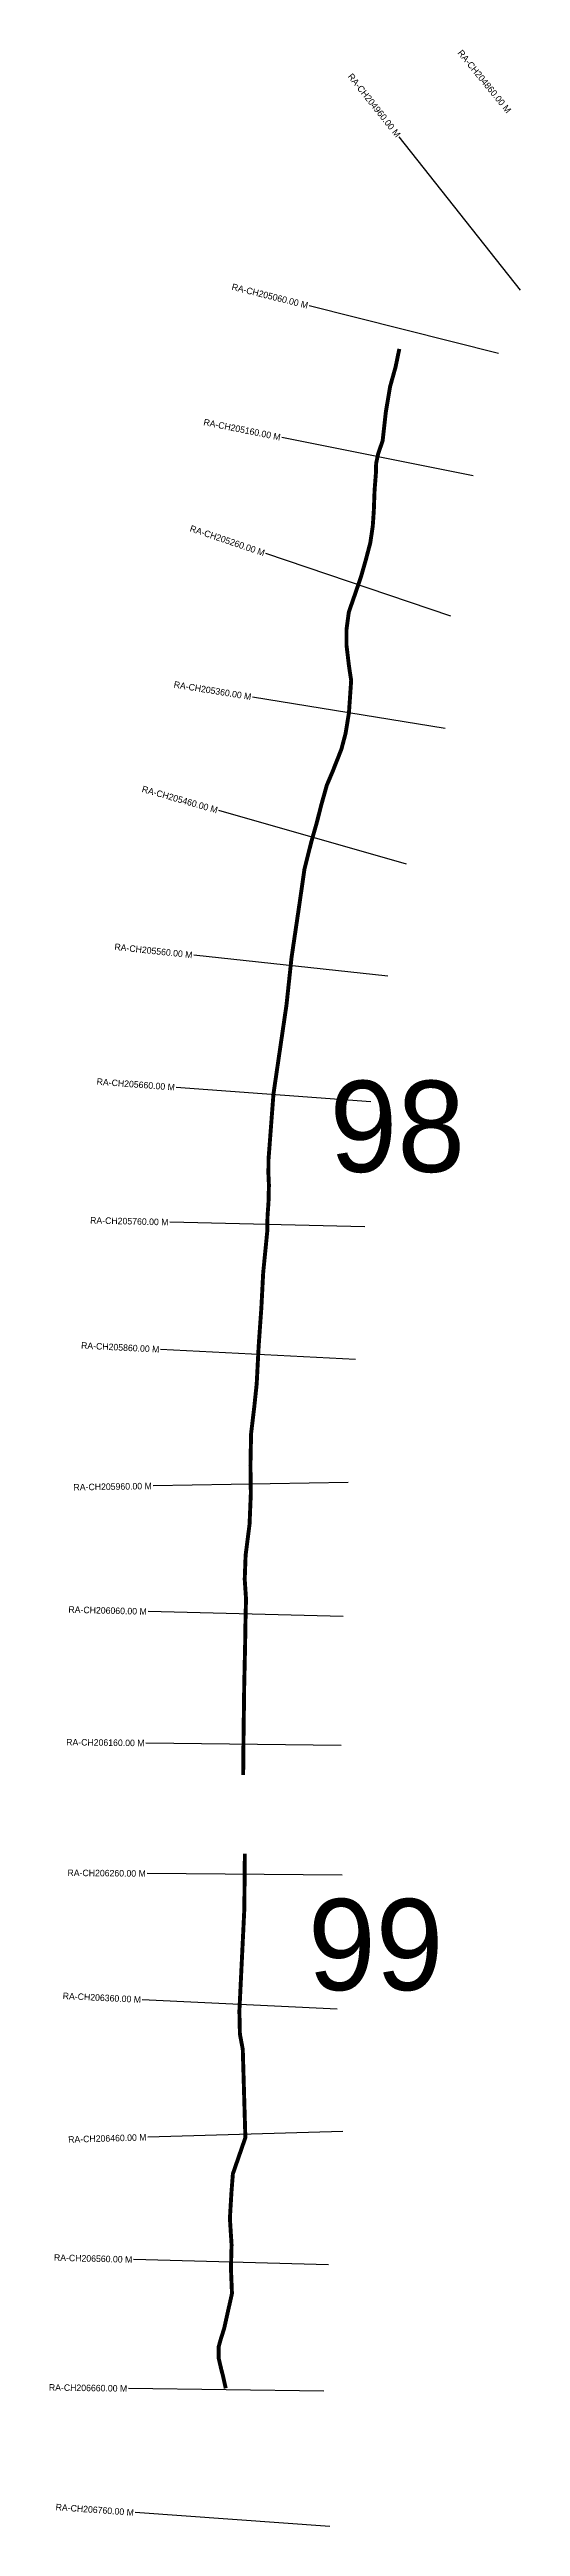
# Model space of a CAD drawing. Header units: metres. Extents: x 274696 to 283265, y 2077896 to 2080540.
# Drawn here: x 274696 to 275058, y 2077896 to 2079799 of the extents above; entities that cross this region are included whole.
import ezdxf
from ezdxf.enums import TextEntityAlignment as Align

# ---------------------------------------------------------------- set-up
doc = ezdxf.new("R2010")
doc.units = ezdxf.units.M
for name, color, linetype in [('CS', 134, 'Continuous'), ('CSMark', 210, 'Continuous'), ('NATURALLY PROTECTED', 3, 'Continuous')]:
    doc.layers.add(name, color=color, linetype=linetype)

msp = doc.modelspace()

# ---------------------------------------------------------------- texts
at = {"char_height": 70, "attachment_point": 1}
for s, insert in [('98', (274911.1, 2079006.6)), ('99', (274894.5, 2078378.1))]:
    msp.add_mtext_dynamic_manual_height_columns(s, width=95.172, gutter_width=1, heights=[0], dxfattribs=dict(at, insert=insert))
at = {"layer": 'CSMark'}
msp.add_text('RA-CH204860.00 M', height=5, rotation=309.1843, dxfattribs=at).set_placement((275011.1, 2079797.6), align=Align.MIDDLE_LEFT)
for s, rotation, p in [('RA-CH204960.00 M', 308.3855, (274964.1, 2079732.3)), ('RA-CH205060.00 M', 345.9378, (274894.5, 2079602.1)), ('RA-CH205160.00 M', 348.6432, (274873.4, 2079500.9)), ('RA-CH205260.00 M', 341.3102, (274861.1, 2079411.9)), ('RA-CH205360.00 M', 350.7384, (274850.9, 2079301.5)), ('RA-CH205460.00 M', 344.0383, (274825, 2079214.4)), ('RA-CH205560.00 M', 353.8643, (274805.7, 2079103.2)), ('RA-CH205660.00 M', 355.7378, (274792.2, 2079001.6)), ('RA-CH205760.00 M', 358.5761, (274787.3, 2078898)), ('RA-CH205860.00 M', 357.0713, (274780.3, 2078800.3)), ('RA-CH205960.00 M', 0.9902, (274774.5, 2078695.4)), ('RA-CH206060.00 M', 358.502, (274770.6, 2078598.9)), ('RA-CH206160.00 M', 359.3254, (274768.9, 2078497.9)), ('RA-CH206260.00 M', 359.496, (274769.9, 2078397.7)), ('RA-CH206360.00 M', 357.2205, (274766.2, 2078300.8)), ('RA-CH206460.00 M', 1.6743, (274770.4, 2078195.1)), ('RA-CH206560.00 M', 358.4881, (274759.5, 2078101.1)), ('RA-CH206660.00 M', 359.2017, (274755.6, 2078002.1)), ('RA-CH206760.00 M', 355.941, (274760.7, 2077906.8))]:
    msp.add_text(s, height=5, rotation=rotation, dxfattribs=at).set_placement(p, align=Align.MIDDLE_RIGHT)

# ---------------------------------------------------------------- linework, layer by layer
at = {"layer": 'CS'}
for p, q in [((275057.8, 2079614), (274964.7, 2079731.6)), ((275040.9, 2079565.4), (274895.4, 2079601.8)), ((275021.5, 2079471.2), (274874.4, 2079500.7)), ((275004.2, 2079363.6), (274862.1, 2079411.6)), ((275000, 2079277.2), (274851.9, 2079301.3)), ((274970.1, 2079172.9), (274825.9, 2079214.1)), ((274955.8, 2079087), (274806.7, 2079103.1)), ((274942.7, 2078990.4), (274793.2, 2079001.5)), ((274938.3, 2078894.3), (274788.3, 2078898)), ((274931.1, 2078792.6), (274781.3, 2078800.2)), ((274925.5, 2078698), (274775.5, 2078695.4)), ((274921.6, 2078595), (274771.6, 2078598.9)), ((274919.9, 2078496.1), (274769.9, 2078497.8)), ((274920.9, 2078396.3), (274770.9, 2078397.6)), ((274917, 2078293.4), (274767.2, 2078300.7)), ((274921.3, 2078199.5), (274771.4, 2078195.1)), ((274910.4, 2078097.1), (274760.5, 2078101.1)), ((274906.6, 2078000), (274756.6, 2078002.1)), ((274911.3, 2077896.1), (274761.7, 2077906.7))]:
    msp.add_line(p, q, dxfattribs=at)
at = {"layer": 'NATURALLY PROTECTED', "const_width": 3, "flags": 128}
for points in [[(274964.7, 2079568.8), (274961.8, 2079554.8), (274957.6, 2079539.8), (274954.3, 2079520.1), (274951.9, 2079498.3), (274948.4, 2079488.1), (274946.9, 2079480.8), (274946.7, 2079473.2), (274945.7, 2079460.3), (274945.1, 2079444.5), (274944.3, 2079432.7), (274942.4, 2079419.8), (274938.7, 2079405.8), (274935.3, 2079393.9), (274931.3, 2079382.2), (274925.9, 2079366.7), (274924.1, 2079353.2), (274924.1, 2079341.3), (274926, 2079325.3), (274927.7, 2079314.1), (274926.9, 2079302.5), (274926, 2079289.3), (274923.4, 2079273.4), (274920.2, 2079261.3), (274913.3, 2079243.8), (274909, 2079233.7), (274904.7, 2079218.4), (274901.3, 2079205), (274897.1, 2079190.2), (274891.8, 2079169.2), (274887.9, 2079142), (274881.9, 2079101.4), (274878, 2079064.9), (274868, 2078996.6), (274864.2, 2078946.4), (274864.2, 2078946.4), (274864.1, 2078935.3), (274864.1, 2078935.3), (274864.1, 2078935.3), (274864.5, 2078926.6), (274864.2, 2078913.9), (274863.4, 2078902.2), (274863.2, 2078890.7), (274862, 2078878.5), (274860.1, 2078859.3), (274858.7, 2078832.4), (274856.6, 2078802.7), (274855.1, 2078773.8), (274853.3, 2078756.6), (274850.8, 2078735.6), (274850.3, 2078711.4), (274850.6, 2078689.6), (274849.6, 2078665.8), (274846.6, 2078642.3), (274845.9, 2078623.7), (274846.9, 2078608.7), (274846.5, 2078592.1), (274846.2, 2078573), (274845.5, 2078541.5), (274845, 2078503.7), (274844.7, 2078473.3)], [(274846, 2078412.8), (274845.6, 2078370.3), (274841.8, 2078292.1), (274842.2, 2078274.3), (274844.4, 2078262.6), (274846.4, 2078194.8), (274836.8, 2078167), (274835.7, 2078152.8), (274834.5, 2078132.7), (274835.8, 2078112.4), (274835.3, 2078094.5), (274836.1, 2078075.1), (274830.1, 2078048.2), (274827.2, 2078039), (274825.8, 2078033.8), (274825.8, 2078025.7), (274827.8, 2078017.1), (274829.3, 2078011.3), (274831.3, 2078002.2)]]:
    msp.add_lwpolyline(points, dxfattribs=at)

msp.set_redraw_order([(e.dxf.handle, doc.entitydb.next_handle()) for e in msp.query("TEXT MTEXT ATTDEF DIMENSION ARC_DIMENSION")])  # texts and dimensions are drawn at this point

doc.saveas('drawing.dxf')
